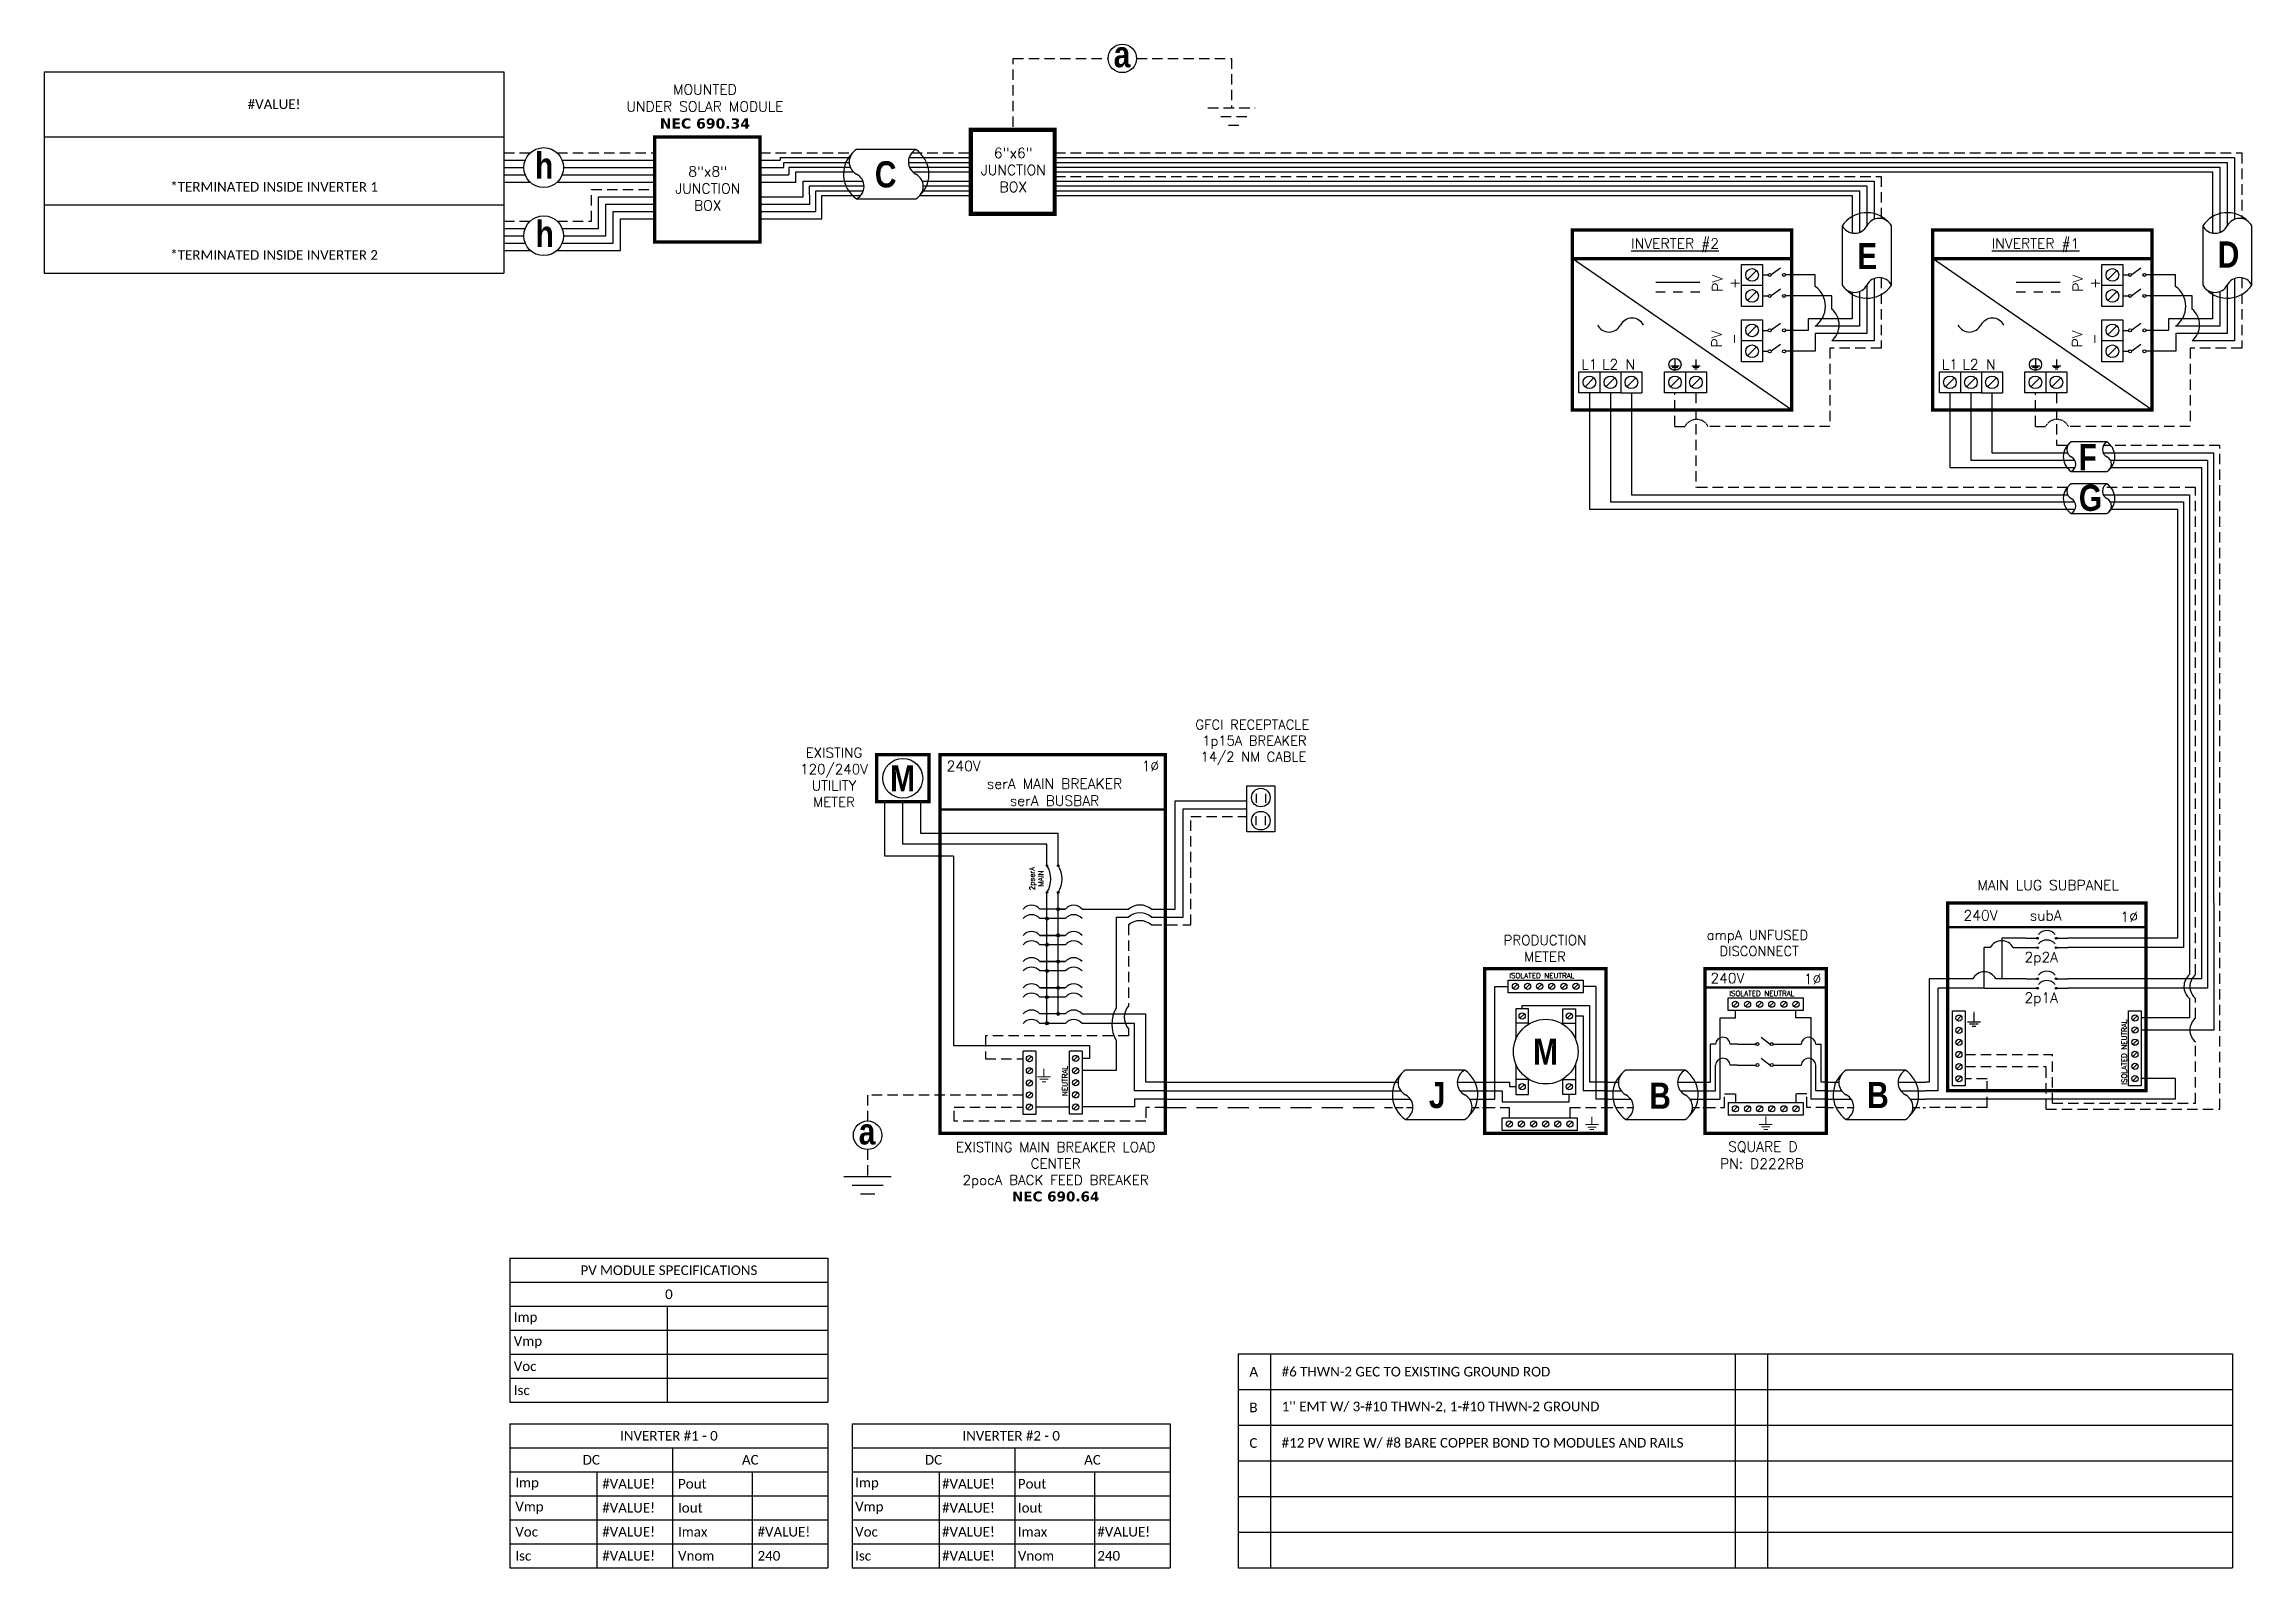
# Model space of a CAD drawing. Header units: feet. Extents: x 8702 to 9495, y 20870 to 21417.
import ezdxf

# ---------------------------------------------------------------- set-up
doc = ezdxf.new("R2010")
doc.units = ezdxf.units.FT
doc.header["$MEASUREMENT"] = 0
doc.linetypes.add('DASHED', pattern=[0.75, 0.5, -0.25])
doc.linetypes.add('HIDDEN', pattern=[0.375, 0.25, -0.125])
for name, color, linetype in [('ONE LINE BLOCKS', 7, 'Continuous'), ('TABLES', 7, 'Continuous'), ('TEXT', 7, 'Continuous'), ('Z - TITLEBLOCK TXT', 7, 'Continuous')]:
    doc.layers.add(name, color=color, linetype=linetype)
doc.styles.add('ONE LINE TXT', font='techb___.ttf')
doc.styles.get("Standard").update_dxf_attribs({"font": 'simplex.shx'})

msp = doc.modelspace()

# ---------------------------------------------------------------- texts
at = {"color": 1, "linetype": 'Continuous'}
for s, p in [('%%UINVERTER #2', (9272.18, 21343.33)), ('%%UINVERTER #1', (9401.61, 21343.33))]:
    msp.add_text(s, height=3.6576, dxfattribs=at).set_placement(p)
at = {"color": 1, "linetype": 'Continuous', "char_height": 9.3833, "attachment_point": 1, "style": 'ONE LINE TXT'}
for s, insert in [('{\\W1;\\C256;a}', (9086.32, 21417.81)), ('{\\W1;\\C256;h}', (8878.54, 21377.83)), ('{\\W1;\\C256;C}', (9000.56, 21374.7)), ('{\\W1;\\C256;h}', (8878.74, 21353.36)), ('{\\W1;\\C256;E}', (9353.33, 21345.37)), ('{\\W1;\\C256;D}', (9482.77, 21345.91)), ('{\\W1;\\C256;F}', (9432.81, 21273.18)), ('{\\W1;\\C256;G}', (9432.9, 21258.58)), ('{\\W1;\\C256;J}', (9199.51, 21044.18)), ('{\\W1;\\C256;B}', (9356.87, 21044.18))]:
    msp.add_mtext_dynamic_manual_height_columns(s, width=0.1385, gutter_width=2.13, heights=[0], dxfattribs=dict(at, insert=insert))
at = {"color": 1, "char_height": 3.658, "attachment_point": 5, "rotation": 90}
for s, width, insert in [('PV +', 2.8378, (9306.14, 21330.88)), ('PV +', 2.8378, (9435.57, 21330.88)), ('PV -', 2.8013, (9305.91, 21310.9)), ('PV -', 2.8013, (9435.34, 21310.9))]:
    msp.add_mtext_dynamic_manual_height_columns(s, width=width, gutter_width=0.75, heights=[0], dxfattribs=dict(at, insert=insert))
at = {"color": 1, "attachment_point": 5}
for s, insert, char_height in [('L1', (9257.13, 21301.75), 3.658), ('L2', (9264.59, 21301.78), 3.658), ('N', (9271.84, 21301.72), 3.66), ('L1', (9386.56, 21301.75), 3.658), ('L2', (9394.02, 21301.78), 3.658), ('N', (9401.27, 21301.72), 3.66)]:
    msp.add_mtext_dynamic_manual_height_columns(s, width=0.1481, gutter_width=0.75, heights=[0], dxfattribs=dict(at, insert=insert, char_height=char_height))

# ---------------------------------------------------------------- blocks, each defined once
blk = doc.blocks.new('*T23')
at = {"color": 0, "lineweight": -2, "transparency": 16777216}
for p, q in [((0, 0), (165.11, 0)), ((0, 0), (0, -72.27)), ((165.11, 0), (165.11, -72.27)), ((0, -23.32), (165.11, -23.32)), ((0, -47.8), (165.11, -47.8)), ((0, -72.27), (165.11, -72.27))]:
    blk.add_line(p, q, dxfattribs=at)
at = {"color": 0, "linetype": 'Continuous', "transparency": 16777216, "char_height": 3.4544, "width": 156.9097, "attachment_point": 5}
for s, insert in [('{\\fCalibri|b0|i0|c0;#VALUE!', (82.56, -11.66)), ('{\\fCalibri|b0|i0|c0;^J^J*TERMINATED INSIDE INVERTER 1', (82.56, -35.56)), ('{\\fCalibri|b0|i0|c0;^J^J*TERMINATED INSIDE INVERTER 2', (82.56, -60.03))]:
    blk.add_mtext(s, dxfattribs=dict(at, insert=insert))
blk = doc.blocks.new('8x8box')
at = {"lineweight": 50, "const_width": 1.19}
blk.add_lwpolyline([(37.78, 0), (0, 0), (0, 37.78), (37.78, 37.78)], close=True, dxfattribs=at)
at = {"color": 1, "char_height": 3.6576, "attachment_point": 5}
for s, width, insert in [(' \\PMOUNTED \\PUNDER SOLAR MODULE\\P{\\fVerdana|b1|i0|c0|p34;NEC 690.34}', 73.0127, (18.01, 51.7)), ('8"x8"  JUNCTION BOX ', 0.4767, (19.03, 19.26))]:
    blk.add_mtext_dynamic_manual_height_columns(s, width=width, gutter_width=7.17, heights=[0], dxfattribs=dict(at, insert=insert))
blk = doc.blocks.new('6x6box')
at = {"lineweight": 50, "const_width": 1.53}
blk.add_lwpolyline([(30.1, 0), (0, 0), (0, 30.1), (30.1, 30.1)], close=True, dxfattribs=at)
at = {"color": 1, "insert": (15.24, 15.71), "char_height": 3.6576, "width": 0.4767, "attachment_point": 5}
blk.add_mtext('6"x6"  JUNCTION BOX  ', dxfattribs=at)
blk = doc.blocks.new('2inverterSub')
at = {"layer": 'ONE LINE BLOCKS', "linetype": 'Continuous'}
h = blk.add_hatch(color=1, dxfattribs=at)
h.dxf.hatch_style = 1
edge = h.paths.add_edge_path()
edge.add_arc((40.28, 60.73), 0.291, 0, 360)
h = blk.add_hatch(color=1, dxfattribs=at)
h.dxf.hatch_style = 1
edge = h.paths.add_edge_path()
edge.add_arc((40.28, 57.35), 0.291, 0, 360)
h = blk.add_hatch(color=1, dxfattribs=at)
h.dxf.hatch_style = 1
edge = h.paths.add_edge_path()
edge.add_arc((46.96, 60.73), 0.291, 0, 360)
h = blk.add_hatch(color=1, dxfattribs=at)
h.dxf.hatch_style = 1
edge = h.paths.add_edge_path()
edge.add_arc((46.96, 57.35), 0.291, 0, 360)
h = blk.add_hatch(color=1, dxfattribs=at)
h.dxf.hatch_style = 1
edge = h.paths.add_edge_path()
edge.add_arc((40.28, 46.17), 0.291, 0, 360)
h = blk.add_hatch(color=1, dxfattribs=at)
h.dxf.hatch_style = 1
edge = h.paths.add_edge_path()
edge.add_arc((40.28, 42.79), 0.291, 0, 360)
h = blk.add_hatch(color=1, dxfattribs=at)
h.dxf.hatch_style = 1
edge = h.paths.add_edge_path()
edge.add_arc((46.96, 46.17), 0.291, 0, 360)
h = blk.add_hatch(color=1, dxfattribs=at)
h.dxf.hatch_style = 1
edge = h.paths.add_edge_path()
edge.add_arc((46.96, 42.79), 0.291, 0, 360)
at = {"color": 7, "linetype": 'Continuous'}
for p, q in [((90.5, 73.37), (90.5, 60.73)), ((99.2, 73.37), (99.2, 46.17)), ((36.09, 60.73), (27.43, 60.73)), ((27.43, 60.73), (27.43, 46.17)), ((90.5, 60.73), (51.15, 60.73)), ((17.02, 46.17), (1.34, 46.17)), ((1.34, 46.17), (1.34, 9)), ((36.09, 46.17), (25.26, 46.17)), ((99.2, 46.17), (51.15, 46.17)), ((1.34, 9), (0, 9))]:
    blk.add_line(p, q, dxfattribs=at)
at = {"color": 10, "linetype": 'Continuous'}
for p, q in [((92.67, 73.37), (92.67, 57.35)), ((101.37, 73.37), (101.37, 42.79)), ((21.14, 42.79), (21.14, 57.35)), ((23.31, 57.35), (21.14, 57.35)), ((31.55, 57.35), (36.09, 57.35)), ((92.67, 57.35), (51.15, 57.35)), ((21.14, 42.79), (4.63, 42.79)), ((4.63, 6), (4.63, 42.79)), ((21.14, 42.79), (36.09, 42.79)), ((101.37, 42.79), (51.15, 42.79)), ((4.63, 6), (0, 6))]:
    blk.add_line(p, q, dxfattribs=at)
at = {"color": 253, "linetype": 'Continuous'}
for p, q in [((94.85, 73.37), (94.85, 47.66)), ((103.55, 73.37), (103.55, 27.76)), ((94.85, 32.11), (77.54, 32.11)), ((94.85, 39.1), (94.85, 32.11)), ((103.55, 27.76), (77.54, 27.76)), ((89.88, 10.36), (77.54, 10.36)), ((89.88, 3), (89.88, 10.36)), ((89.88, 3), (0, 3))]:
    blk.add_line(p, q, dxfattribs=at)
at = {"color": 10, "linetype": 'Continuous'}
blk.add_arc((27.43, 55.19), 4.65, 27.66392, 152.33608, dxfattribs=at)
at = {"color": 7, "linetype": 'Continuous'}
blk.add_arc((21.14, 44.01), 4.65, 27.66392, 152.33608, dxfattribs=at)
at = {"color": 253, "linetype": 'Continuous'}
blk.add_arc((98.43, 43.38), 5.58, 129.92155, 230.07845, dxfattribs=at)
at = {"layer": 'ONE LINE BLOCKS', "lineweight": 50}
blk.add_line((8.04, 64.67), (79.2, 64.67), dxfattribs=at)
at = {"layer": 'ONE LINE BLOCKS', "lineweight": 50, "const_width": 1.19}
blk.add_lwpolyline([(8.04, 6.01), (8.04, 73.37), (79.2, 73.37), (79.2, 6.01)], close=True, dxfattribs=at)
at = {"layer": 'TEXT', "color": 92, "linetype": 'HIDDEN', "ltscale": 15}
for p, q in [((97.02, 47.66), (97.02, 73.37)), ((105.72, -0.66), (105.72, 73.37)), ((97.02, 32.03), (97.02, 39.1)), ((14.31, 18.99), (45.6, 18.99)), ((45.6, 1.52), (45.6, 18.99)), ((97.02, 1.52), (97.02, 23.48)), ((14.31, 14.64), (43.39, 14.64)), ((22.14, 10.28), (14.31, 10.28)), ((22.14, 0), (22.14, 10.28)), ((43.39, -0.66), (43.39, 14.64)), ((22.14, 0), (0, 0)), ((45.6, 1.52), (97.02, 1.52)), ((43.39, -0.66), (105.72, -0.66))]:
    blk.add_line(p, q, dxfattribs=at)
at = {"layer": 'TEXT', "color": 92, "linetype": 'HIDDEN', "flags": 128}
for points in [[(17.42, 34.26), (17.42, 30.76)], [(15.08, 30.76), (19.76, 30.76)], [(18.95, 29.89), (15.89, 29.89)], [(18.13, 29.02), (16.7, 29.02)]]:
    blk.add_lwpolyline(points, dxfattribs=at)
at = {"layer": 'TEXT', "color": 92, "linetype": 'Continuous', "ltscale": 4}
for centre in [(100.49, 43.38), (100.49, 27.76)]:
    blk.add_arc(centre, 5.51, 129.05896, 230.94104, dxfattribs=at)
at = {"layer": 'Z - TITLEBLOCK TXT', "color": 1, "linetype": 'Continuous'}
for p, q in [((9.77, 7.69), (9.77, 34.63)), ((9.77, 34.63), (14.31, 34.63)), ((14.31, 34.63), (14.31, 7.69)), ((73, 7.76), (73, 34.71)), ((73, 34.71), (77.54, 34.71)), ((77.54, 34.71), (77.54, 7.76)), ((14.31, 7.69), (9.77, 7.69)), ((77.54, 7.76), (73, 7.76))]:
    blk.add_line(p, q, dxfattribs=at)
at = {"layer": 'Z - TITLEBLOCK TXT', "color": 4, "linetype": 'Continuous'}
for p, q in [((12.83, 32.82), (11.25, 31.25)), ((76.06, 32.9), (74.49, 31.32)), ((12.83, 28.47), (11.25, 26.9)), ((12.83, 24.12), (11.25, 22.55)), ((76.06, 28.54), (74.49, 26.97)), ((76.06, 24.19), (74.49, 22.62)), ((12.83, 19.77), (11.25, 18.2)), ((76.06, 19.84), (74.49, 18.27)), ((12.83, 15.42), (11.25, 13.85)), ((12.83, 11.07), (11.25, 9.5)), ((76.06, 15.49), (74.49, 13.92)), ((76.06, 11.14), (74.49, 9.57))]:
    blk.add_line(p, q, dxfattribs=at)
at = {"layer": 'Z - TITLEBLOCK TXT', "color": 1, "linetype": 'Continuous', "flags": 128}
for points in [[(36.09, 60.73), (40.28, 60.73)], [(36.09, 60.73), (40.28, 60.73)], [(36.09, 57.35), (40.28, 57.35)], [(36.09, 57.35), (40.28, 57.35)], [(46.96, 60.73), (51.15, 60.73)], [(46.96, 57.35), (51.15, 57.35)], [(36.09, 46.17), (40.28, 46.17)], [(36.09, 46.17), (40.28, 46.17)], [(36.09, 42.79), (40.28, 42.79)], [(36.09, 42.79), (40.28, 42.79)], [(46.96, 46.17), (51.15, 46.17)], [(46.96, 42.79), (51.15, 42.79)]]:
    blk.add_lwpolyline(points, dxfattribs=at)
at = {"layer": 'Z - TITLEBLOCK TXT', "color": 1, "linetype": 'Continuous'}
for centre in [(40.28, 60.73), (40.28, 57.35), (46.96, 60.73), (46.96, 57.35), (40.28, 46.17), (40.28, 42.79), (46.96, 46.17), (46.96, 42.79)]:
    blk.add_circle(centre, 0.291, dxfattribs=at)
at = {"layer": 'Z - TITLEBLOCK TXT', "color": 4, "linetype": 'Continuous'}
for centre in [(12.04, 32.04), (75.27, 32.11), (12.04, 27.69), (12.04, 23.34), (75.27, 27.76), (75.27, 23.41), (12.04, 18.99), (75.27, 19.06), (12.04, 14.64), (12.04, 10.28), (75.27, 14.71), (75.27, 10.36)]:
    blk.add_circle(centre, 1.11, dxfattribs=at)
at = {"layer": 'Z - TITLEBLOCK TXT', "color": 1, "linetype": 'Continuous'}
for centre in [(43.62, 59.53), (43.62, 56.15), (43.62, 44.97), (43.62, 41.59)]:
    blk.add_arc(centre, 3.93, 40.3392, 139.6608, dxfattribs=at)
at = {"layer": 'TABLES', "color": 1, "linetype": 'Continuous'}
for s, p in [('2p2A', (35.59, 52.11)), ('2p1A', (35.59, 37.55))]:
    blk.add_text(s, height=3.658, dxfattribs=at).set_placement(p)
at = {"layer": 'TABLES', "color": 4, "linetype": 'Continuous'}
blk.add_text('ISOLATED NEUTRAL', height=1.8743, rotation=90, dxfattribs=at).set_placement((72.35, 8.12))
at = {"layer": 'TEXT', "color": 1, "attachment_point": 5}
for s, width, gutter_width, insert, char_height in [('MAIN LUG SUBPANEL ', 62.3984, 7.17, (44.08, 79.8), 3.6576), ('240V', 0.1481, 0.75, (19.83, 68.92), 3.658), ('subA', 0.1481, 0.75, (43.21, 68.92), 3.658), ('1∅', 0.1481, 0.75, (73.19, 68.41), 3.658)]:
    blk.add_mtext_dynamic_manual_height_columns(s, width=width, gutter_width=gutter_width, heights=[0], dxfattribs=dict(at, insert=insert, char_height=char_height))
blk = doc.blocks.new('*U14')
at = {"color": 7}
for p, q in [((-35.53, 9), (-31.05, 9)), ((-9.81, 9), (0, 9))]:
    blk.add_line(p, q, dxfattribs=at)
at = {"color": 7, "linetype": 'Continuous'}
for p, q in [((-7.14, 13.31), (-28.39, 13.31)), ((-28.39, -4.31), (-7.14, -4.31))]:
    blk.add_line(p, q, dxfattribs=at)
at = {"color": 10}
for p, q in [((-35.53, 6), (-30.11, 6)), ((-8.87, 6), (0, 6))]:
    blk.add_line(p, q, dxfattribs=at)
at = {"color": 253}
for p, q in [((-35.53, 3), (-26.66, 3)), ((-5.41, 3), (0, 3))]:
    blk.add_line(p, q, dxfattribs=at)
at = {"color": 92, "linetype": 'HIDDEN', "ltscale": 10}
for p, q in [((-4.48, 0), (0, 0)), ((-35.53, 0), (-25.72, 0))]:
    blk.add_line(p, q, dxfattribs=at)
at = {"color": 7, "linetype": 'Continuous'}
for centre, start, end in [((-22.54, 4.5), 133.97324, 236.42648), ((-12.99, 4.5), 313.97324, 56.42648)]:
    blk.add_arc(centre, 10.58, start, end, dxfattribs=at)
at = {"linetype": 'Continuous'}
for centre, start, end in [((-26.08, 8.91), 117.66392, 242.33608), ((-4.83, 8.91), 117.66392, 242.33608), ((-30.7, 0.09), 297.66392, 62.33608), ((-9.45, 0.09), 297.66392, 62.33608)]:
    blk.add_arc(centre, 4.98, start, end, dxfattribs=at)
blk = doc.blocks.new('unfusedDisconnect')
at = {"lineweight": 50}
blk.add_line((-43.61, 43.06), (0, 43.06), dxfattribs=at)
at = {"color": 253, "linetype": 'Continuous'}
for p, q in [((-38.16, 3), (-38.16, 32.17)), ((-38.16, 32.17), (-32.67, 32.17)), ((-32.67, 32.17), (-32.67, 34.78)), ((-10.92, 32.17), (-10.92, 34.78)), ((-5.43, 32.17), (-10.92, 32.17)), ((-5.43, 3), (-5.43, 32.17)), ((-43.61, 3), (-38.16, 3)), ((0, 3), (-5.43, 3))]:
    blk.add_line(p, q, dxfattribs=at)
at = {"color": 1, "linetype": 'Continuous'}
for p, q in [((-35.27, 34.78), (-35.27, 39.32)), ((-35.27, 39.32), (-8.32, 39.32)), ((-8.32, 34.78), (-35.27, 34.78)), ((-8.32, 39.32), (-8.32, 34.78)), ((-23.43, 25.18), (-20.16, 22.74)), ((-31.89, 22.73), (-25.32, 22.73)), ((-23.43, 17.65), (-20.16, 15.2)), ((-19.08, 22.73), (-11.7, 22.73)), ((-31.89, 15.2), (-25.32, 15.2)), ((-19.08, 15.2), (-11.7, 15.19)), ((-35.27, 1.76), (-8.32, 1.76)), ((-35.27, 1.76), (-35.27, -2.78)), ((-8.32, 1.76), (-8.32, -2.78)), ((-8.32, -2.78), (-35.27, -2.78))]:
    blk.add_line(p, q, dxfattribs=at)
at = {"color": 4, "linetype": 'Continuous'}
for p, q in [((-31.89, 37.83), (-33.46, 36.26)), ((-27.53, 37.83), (-29.11, 36.26)), ((-23.18, 37.83), (-24.76, 36.26)), ((-18.83, 37.83), (-20.41, 36.26)), ((-14.48, 37.83), (-16.06, 36.26)), ((-10.13, 37.83), (-11.7, 36.26)), ((-31.89, 0.28), (-33.46, -1.3)), ((-27.53, 0.28), (-29.11, -1.3)), ((-23.18, 0.28), (-24.76, -1.3)), ((-18.83, 0.28), (-20.41, -1.3)), ((-14.48, 0.28), (-16.06, -1.3)), ((-10.13, 0.28), (-11.7, -1.3))]:
    blk.add_line(p, q, dxfattribs=at)
at = {"color": 7, "linetype": 'Continuous'}
for p, q in [((-41.66, 9), (-41.66, 22.73)), ((-39.8, 22.73), (-41.66, 22.73)), ((-31.89, 22.73), (-34.52, 22.73)), ((-11.7, 22.73), (-9.07, 22.73)), ((-3.79, 22.73), (-1.93, 22.73)), ((-1.93, 9), (-1.93, 22.73))]:
    blk.add_line(p, q, dxfattribs=at)
at = {"color": 7}
for p, q in [((-43.61, 9), (-41.66, 9)), ((0, 9), (-1.93, 9))]:
    blk.add_line(p, q, dxfattribs=at)
at = {"color": 10, "linetype": 'Continuous'}
for p, q in [((-39.8, 6), (-39.8, 15.2)), ((-31.89, 15.2), (-34.52, 15.2)), ((-11.7, 15.2), (-9.07, 15.2)), ((-3.79, 6), (-3.79, 15.2)), ((-43.61, 6), (-39.8, 6)), ((0, 6), (-3.79, 6))]:
    blk.add_line(p, q, dxfattribs=at)
at = {"color": 92, "linetype": 'HIDDEN', "ltscale": 15}
for p, q in [((-43.61, 0), (-36.58, 0)), ((-36.58, 0), (-36.58, 4.9)), ((-36.58, 4.9), (-32.67, 4.9)), ((-32.67, 4.9), (-32.67, 1.76)), ((-7.01, 4.9), (-10.92, 4.9)), ((-10.92, 4.9), (-10.92, 1.76)), ((-7.01, 0), (-7.01, 4.9)), ((0, 0), (-7.01, 0))]:
    blk.add_line(p, q, dxfattribs=at)
at = {"lineweight": 50, "const_width": 1.19}
blk.add_lwpolyline([(-43.61, -9.34), (-43.61, 49.84), (0, 49.84), (0, -9.34)], close=True, dxfattribs=at)
at = {"color": 92, "linetype": 'Continuous', "lineweight": 5, "ltscale": 0.05, "flags": 128}
for points in [[(-24.14, -6.17), (-19.45, -6.17)], [(-20.27, -7.03), (-23.32, -7.03)], [(-21.08, -7.9), (-22.51, -7.9)], [(-21.8, -3.32), (-21.8, -6.17)]]:
    blk.add_lwpolyline(points, dxfattribs=at)
at = {"color": 4, "linetype": 'Continuous'}
for centre in [(-32.67, 37.05), (-28.32, 37.05), (-23.97, 37.05), (-19.62, 37.05), (-15.27, 37.05), (-10.92, 37.05), (-32.67, -0.51), (-28.32, -0.51), (-23.97, -0.51), (-19.62, -0.51), (-15.27, -0.51), (-10.92, -0.51)]:
    blk.add_circle(centre, 1.11, dxfattribs=at)
at = {"color": 1, "linetype": 'Continuous'}
for centre in [(-24.78, 22.73), (-19.62, 22.73), (-24.78, 15.2), (-19.62, 15.2)]:
    blk.add_circle(centre, 0.541, dxfattribs=at)
at = {"color": 7, "linetype": 'Continuous'}
for centre in [(-37.16, 22.58), (-6.43, 22.58)]:
    blk.add_arc(centre, 2.64, 3.28193, 176.71807, dxfattribs=at)
at = {"color": 10, "linetype": 'Continuous'}
for centre in [(-37.16, 15.04), (-6.43, 15.04)]:
    blk.add_arc(centre, 2.64, 3.28193, 176.71807, dxfattribs=at)
at = {"color": 4, "linetype": 'Continuous'}
blk.add_text('ISOLATED NEUTRAL', height=1.8743, dxfattribs=at).set_placement((-34.91, 39.97))
at = {"color": 1}
for s, width, gutter_width, heights, insert, char_height, attachment_point in [('\\A1;\\pi12.228;ampA UNFUSED \\P\\pi16.834;DISCONNECT', 64.922, 0, [11.89], (-55.21, 63.58), 3.4544, 1), ('240V', 0.1481, 0.75, [0], (-35.55, 46.4), 3.658, 5), ('1∅', 0.1481, 0.75, [0], (-4.98, 46.1), 3.658, 5), ('\\A1;\\pi11.999,t30.287;SQUARE D\\P\\pi9.0377,t27.326;PN: D222RB', 51.6906, 0.203, [45.94], (-47.25, -12.27), 3.6576, 1)]:
    blk.add_mtext_dynamic_manual_height_columns(s, width=width, gutter_width=gutter_width, heights=heights, dxfattribs=dict(at, insert=insert, char_height=char_height, attachment_point=attachment_point))
blk = doc.blocks.new('*U28')
at = {"color": 7}
for name, p in [('unfusedDisconnect', (0, 0)), ('*U14', (-43.61, 0))]:
    blk.add_blockref(name, p, dxfattribs=at)
at = {"layer": 'Z - TITLEBLOCK TXT', "color": 1, "linetype": 'Continuous', "insert": (-63.63, 8.88), "char_height": 9.3833, "attachment_point": 1, "style": 'ONE LINE TXT'}
blk.add_mtext_dynamic_manual_height_columns('{\\W1;\\C256;B}', width=0.1385, gutter_width=2.13, heights=[0], dxfattribs=at)
blk = doc.blocks.new('*U22')
at = {"color": 7}
blk.add_line((-79.14, 9), (0, 9), dxfattribs=at)
at = {"color": 10}
blk.add_line((-79.14, 6), (0, 6), dxfattribs=at)
at = {"color": 253}
blk.add_line((-79.14, 3), (0, 3), dxfattribs=at)
at = {"color": 92, "linetype": 'DASHED', "ltscale": 15}
blk.add_line((-79.14, 0), (0, 0), dxfattribs=at)
blk = doc.blocks.new('productionMeter')
at = {"color": 253, "linetype": 'Continuous'}
for p, q in [((-39.9, 3), (-39.9, 43.45)), ((-39.9, 43.45), (-35.13, 43.45)), ((-3.71, 43.45), (-8.18, 43.45)), ((-3.71, 43.45), (-3.71, 3)), ((-43.61, 3), (-39.9, 3)), ((0, 3), (-3.71, 3))]:
    blk.add_line(p, q, dxfattribs=at)
at = {"color": 1, "linetype": 'Continuous'}
for p, q in [((-35.13, 41.18), (-35.13, 45.72)), ((-35.13, 45.72), (-8.18, 45.72)), ((-8.18, 41.18), (-35.13, 41.18)), ((-8.18, 45.72), (-8.18, 41.18)), ((-32.38, 35.4), (-32.38, 24.5)), ((-27.84, 35.4), (-32.38, 35.4)), ((-27.84, 29.86), (-27.84, 35.4)), ((-15.47, 29.86), (-15.47, 35.4)), ((-15.47, 35.4), (-10.93, 35.4)), ((-10.93, 35.4), (-10.93, 24.5)), ((-27.84, 30.21), (-32.38, 30.21)), ((-15.47, 30.21), (-10.93, 30.21)), ((-32.38, 15.55), (-32.38, 4.64)), ((-27.84, 10.04), (-32.38, 10.04)), ((-27.84, 4.64), (-27.84, 10.18)), ((-15.47, 4.64), (-15.47, 10.18)), ((-15.47, 10.04), (-10.93, 10.04)), ((-10.93, 15.55), (-10.93, 4.64)), ((-32.38, 4.64), (-27.84, 4.64)), ((-10.93, 4.64), (-15.47, 4.64)), ((-37.32, -8.24), (-37.32, -3.7)), ((-37.32, -3.7), (-10.37, -3.7)), ((-10.37, -3.7), (-10.37, -8.24)), ((-10.37, -8.24), (-37.32, -8.24))]:
    blk.add_line(p, q, dxfattribs=at)
at = {"color": 4, "linetype": 'Continuous'}
for p, q in [((-31.74, 44.23), (-33.32, 42.66)), ((-27.39, 44.23), (-28.97, 42.66)), ((-23.04, 44.23), (-24.62, 42.66)), ((-18.69, 44.23), (-20.26, 42.66)), ((-14.34, 44.23), (-15.91, 42.66)), ((-9.99, 44.23), (-11.56, 42.66)), ((-29.33, 33.59), (-30.9, 32.02)), ((-12.41, 33.59), (-13.98, 32.02)), ((-29.33, 8.23), (-30.9, 6.66)), ((-12.41, 8.23), (-13.98, 6.66)), ((-33.93, -5.19), (-35.51, -6.76)), ((-29.58, -5.19), (-31.15, -6.76)), ((-25.23, -5.19), (-26.8, -6.76)), ((-20.88, -5.19), (-22.45, -6.76)), ((-16.53, -5.19), (-18.1, -6.76)), ((-12.18, -5.19), (-13.75, -6.76))]:
    blk.add_line(p, q, dxfattribs=at)
at = {"color": 7}
for p, q in [((-30.11, 35.4), (-30.11, 36.59)), ((-30.11, 36.59), (-5.98, 36.59)), ((-5.98, 36.59), (-5.98, 9)), ((-43.61, 9), (-34.54, 9)), ((-34.54, 7.44), (-34.54, 9)), ((0, 9), (-5.98, 9)), ((-32.38, 7.44), (-34.54, 7.44))]:
    blk.add_line(p, q, dxfattribs=at)
at = {"color": 10, "linetype": 'Continuous'}
for p, q in [((-10.93, 32.81), (-8.25, 32.81)), ((-8.25, 32.81), (-8.25, 6)), ((-43.61, 6), (-37.24, 6)), ((-37.24, 6), (-37.24, 2.05)), ((-37.24, 2.05), (-13.2, 2.05)), ((-13.2, 2.05), (-13.2, 4.64)), ((0, 6), (-8.25, 6))]:
    blk.add_line(p, q, dxfattribs=at)
at = {"color": 92, "linetype": 'HIDDEN', "ltscale": 15}
for p, q in [((-43.61, 0), (-34.72, 0)), ((-12.97, 0), (-12.97, -3.7)), ((-12.97, 0), (0, 0)), ((-34.72, 0), (-34.72, -3.7))]:
    blk.add_line(p, q, dxfattribs=at)
at = {"lineweight": 50, "const_width": 1.19}
blk.add_lwpolyline([(-43.61, -9.34), (-43.61, 49.84), (0, 49.84), (0, -9.34)], close=True, dxfattribs=at)
at = {"color": 92, "linetype": 'Continuous', "lineweight": 5, "ltscale": 0.05, "flags": 128}
for points in [[(-2.7, -6.18), (-7.38, -6.18)], [(-6.57, -7.05), (-3.51, -7.05)], [(-5.76, -7.91), (-4.32, -7.91)], [(-5.04, -3.33), (-5.04, -6.18)]]:
    blk.add_lwpolyline(points, dxfattribs=at)
at = {"color": 4, "linetype": 'Continuous'}
for centre in [(-32.53, 43.45), (-28.18, 43.45), (-23.83, 43.45), (-19.48, 43.45), (-15.13, 43.45), (-10.78, 43.45), (-30.11, 32.81), (-13.2, 32.81), (-30.11, 7.44), (-13.2, 7.44), (-34.72, -5.97), (-30.37, -5.97), (-26.02, -5.97), (-21.67, -5.97), (-17.32, -5.97), (-12.97, -5.97)]:
    blk.add_circle(centre, 1.11, dxfattribs=at)
at = {"linetype": 'Continuous'}
blk.add_circle((-21.65, 20.02), 11.62, dxfattribs=at)
at = {"color": 4, "linetype": 'Continuous'}
blk.add_text('ISOLATED NEUTRAL', height=1.8743, dxfattribs=at).set_placement((-34.77, 46.37))
at = {"color": 253, "linetype": 'Continuous', "style": 'ONE LINE TXT'}
blk.add_text('M', height=9.38, dxfattribs=at).set_placement((-26.21, 15.31))
at = {"color": 1, "insert": (-21.93, 57.08), "char_height": 3.5433, "attachment_point": 5}
blk.add_mtext_dynamic_manual_height_columns('PRODUCTION METER', width=1.3203, gutter_width=7.17, heights=[0], dxfattribs=at)
blk = doc.blocks.new('*U19')
at = {"color": 7}
blk.add_blockref('productionMeter', (0, 0), dxfattribs=at)
blk = doc.blocks.new('breakerPanel')
at = {"linetype": 'Continuous'}
h = blk.add_hatch(color=1, dxfattribs=at)
h.dxf.hatch_style = 1
edge = h.paths.add_edge_path()
edge.add_arc((-42.47, 86.8), 0.291, 0, 360)
h = blk.add_hatch(color=1, dxfattribs=at)
h.dxf.hatch_style = 1
edge = h.paths.add_edge_path()
edge.add_arc((-38.44, 86.8), 0.291, 0, 360)
h = blk.add_hatch(color=1, dxfattribs=at)
h.dxf.hatch_style = 1
edge = h.paths.add_edge_path()
edge.add_arc((-42.47, 77.16), 0.291, 0, 360)
h = blk.add_hatch(color=1, dxfattribs=at)
h.dxf.hatch_style = 1
edge = h.paths.add_edge_path()
edge.add_arc((-38.44, 71.16), 0.528, 0, 360)
h = blk.add_hatch(color=1, dxfattribs=at)
h.dxf.hatch_style = 1
edge = h.paths.add_edge_path()
edge.add_arc((-38.44, 77.16), 0.291, 0, 360)
h = blk.add_hatch(color=1, dxfattribs=at)
h.dxf.hatch_style = 1
edge = h.paths.add_edge_path()
edge.add_arc((-42.47, 67.78), 0.528, 0, 360)
h = blk.add_hatch(color=1, dxfattribs=at)
h.dxf.hatch_style = 1
edge = h.paths.add_edge_path()
edge.add_arc((-42.47, 58.38), 0.528, 0, 360)
h = blk.add_hatch(color=1, dxfattribs=at)
h.dxf.hatch_style = 1
edge = h.paths.add_edge_path()
edge.add_arc((-38.44, 61.76), 0.528, 0, 360)
h = blk.add_hatch(color=1, dxfattribs=at)
h.dxf.hatch_style = 1
edge = h.paths.add_edge_path()
edge.add_arc((-42.47, 48.98), 0.528, 0, 360)
h = blk.add_hatch(color=1, dxfattribs=at)
h.dxf.hatch_style = 1
edge = h.paths.add_edge_path()
edge.add_arc((-38.44, 52.36), 0.528, 0, 360)
h = blk.add_hatch(color=1, dxfattribs=at)
h.dxf.hatch_style = 1
edge = h.paths.add_edge_path()
edge.add_arc((-42.47, 39.58), 0.528, 0, 360)
h = blk.add_hatch(color=1, dxfattribs=at)
h.dxf.hatch_style = 1
edge = h.paths.add_edge_path()
edge.add_arc((-38.44, 42.95), 0.528, 0, 360)
h = blk.add_hatch(color=1, dxfattribs=at)
h.dxf.hatch_style = 1
edge = h.paths.add_edge_path()
edge.add_arc((-38.44, 33.55), 0.528, 0, 360)
h = blk.add_hatch(color=1, dxfattribs=at)
h.dxf.hatch_style = 1
edge = h.paths.add_edge_path()
edge.add_arc((-42.47, 30.17), 0.528, 0, 360)
at = {"color": 155, "true_color": 0x647190}
blk.add_line((-80.92, 126.59), (0, 126.59), dxfattribs=at)
at = {"color": 253, "linetype": 'Continuous'}
for p, q in [((-100.73, 90.2), (-100.73, 109.7)), ((-76.04, 90.2), (-100.73, 90.2)), ((-76.04, 90.2), (-76.04, 22.16)), ((-76.04, 22.16), (-27.25, 22.16)), ((-27.25, 17.57), (-29.89, 17.57)), ((-27.25, 22.16), (-27.25, 17.57)), ((-11.01, 0.16), (-29.89, 0.16)), ((0, 3), (-11.01, 3)), ((-11.01, 3), (-11.01, 0.16))]:
    blk.add_line(p, q, dxfattribs=at)
at = {"color": 10, "linetype": 'Continuous'}
for p, q in [((-94.24, 94.51), (-94.24, 109.7)), ((-42.47, 94.51), (-94.24, 94.51)), ((-42.47, 87.09), (-42.47, 94.51)), ((-42.47, 30.17), (-42.47, 76.87)), ((-35.88, 67.78), (-45.04, 67.78)), ((-35.88, 58.38), (-45.04, 58.38)), ((-35.88, 48.98), (-45.04, 48.98)), ((-35.88, 39.58), (-45.04, 39.58)), ((-35.88, 30.17), (-45.04, 30.17)), ((-10.98, 30.17), (-29.89, 30.17)), ((-10.98, 6), (-10.98, 30.17)), ((0, 6), (-10.98, 6))]:
    blk.add_line(p, q, dxfattribs=at)
at = {"color": 7, "linetype": 'Continuous'}
for p, q in [((-87.75, 98.34), (-87.75, 109.7)), ((-38.44, 98.34), (-87.75, 98.34)), ((-38.44, 87.09), (-38.44, 98.34)), ((-38.44, 61.76), (-38.44, 76.87)), ((-35.88, 71.16), (-45.04, 71.16)), ((-38.44, 71.16), (-35.88, 71.16)), ((-45.04, 61.76), (-35.88, 61.76)), ((-35.88, 61.76), (-45.04, 61.76)), ((-38.44, 52.36), (-38.44, 61.76)), ((-45.04, 52.36), (-35.88, 52.36)), ((-35.88, 52.36), (-45.04, 52.36)), ((-38.44, 42.95), (-38.44, 52.36)), ((-45.04, 42.95), (-35.88, 42.95)), ((-35.88, 42.95), (-45.04, 42.95)), ((-38.44, 33.55), (-38.44, 42.95)), ((-35.88, 33.55), (-45.04, 33.55)), ((-6.96, 9), (-6.96, 33.55))]:
    blk.add_line(p, q, dxfattribs=at)
at = {"lineweight": 50}
blk.add_line((-80.92, 106.95), (0, 106.95), dxfattribs=at)
at = {"color": 7}
for p, q in [((-29.89, 33.55), (-6.96, 33.55)), ((0, 9), (-6.96, 9))]:
    blk.add_line(p, q, dxfattribs=at)
at = {"color": 1, "linetype": 'Continuous'}
for p, q in [((-51.03, -2.51), (-51.03, 20.23)), ((-46.49, 20.23), (-51.03, 20.23)), ((-46.49, 20.23), (-46.49, -2.51)), ((-34.43, -2.43), (-34.43, 20.16)), ((-29.89, 20.16), (-34.43, 20.16)), ((-29.89, 20.16), (-29.89, -2.43)), ((-46.49, -2.51), (-51.03, -2.51)), ((-29.89, -2.43), (-34.43, -2.43))]:
    blk.add_line(p, q, dxfattribs=at)
at = {"color": 4, "linetype": 'Continuous'}
for p, q in [((-47.97, 18.28), (-49.55, 16.71)), ((-31.37, 18.35), (-32.94, 16.78)), ((-47.97, 13.93), (-49.55, 12.36)), ((-47.97, 9.58), (-49.55, 8.01)), ((-31.37, 14), (-32.94, 12.43)), ((-31.37, 9.65), (-32.94, 8.08)), ((-47.97, 5.23), (-49.55, 3.66)), ((-47.97, 0.88), (-49.55, -0.69)), ((-31.37, 5.3), (-32.94, 3.73)), ((-31.37, 0.95), (-32.94, -0.62))]:
    blk.add_line(p, q, dxfattribs=at)
at = {"color": 92, "linetype": 'HIDDEN', "ltscale": 15}
for p, q in [((-51.03, 4.44), (-106.89, 4.44)), ((-106.89, 4.44), (-106.89, -4.87)), ((-75.84, -4.96), (-75.84, 0.09)), ((-75.84, 0.09), (-51.03, 0.09)), ((0, 0), (-6.96, 0)), ((-6.96, -4.96), (-75.84, -4.96)), ((-6.96, 0), (-6.96, -4.96)), ((-106.89, -15.1), (-106.89, -24.84))]:
    blk.add_line(p, q, dxfattribs=at)
at = {"color": 92, "linetype": 'Continuous', "ltscale": 15}
blk.add_line((-34.43, 0.09), (-46.49, 0.09), dxfattribs=at)
at = {"lineweight": 50, "const_width": 1.19}
for points in [[(-103.67, 109.7), (-103.67, 126.59), (-84.82, 126.59), (-84.82, 109.7)], [(-80.92, -9.3), (-80.92, 126.59), (0, 126.59), (0, -9.3)]]:
    blk.add_lwpolyline(points, close=True, dxfattribs=at)
at = {"color": 92, "linetype": 'Continuous', "lineweight": 5, "ltscale": 0.05, "flags": 128}
for points in [[(-45.88, 10.97), (-41.2, 10.97)], [(-42.01, 10.1), (-45.07, 10.1)], [(-42.82, 9.23), (-44.25, 9.23)], [(-43.54, 13.81), (-43.54, 10.97)]]:
    blk.add_lwpolyline(points, dxfattribs=at)
at = {"color": 92, "linetype": 'Continuous', "ltscale": 4, "flags": 128}
for points in [[(-115.37, -24.84), (-98.41, -24.84)], [(-101.35, -27.98), (-112.43, -27.98)], [(-104.29, -31.12), (-109.49, -31.12)]]:
    blk.add_lwpolyline(points, dxfattribs=at)
at = {"linetype": 'Continuous'}
blk.add_circle((-94.24, 118.15), 7.15, dxfattribs=at)
at = {"color": 1, "linetype": 'Continuous'}
for centre, radius in [((-42.47, 86.8), 0.291), ((-38.44, 86.8), 0.291), ((-42.47, 77.16), 0.291), ((-38.44, 71.16), 0.528), ((-38.44, 77.16), 0.291), ((-42.47, 67.78), 0.528), ((-42.47, 58.38), 0.528), ((-38.44, 61.76), 0.528), ((-42.47, 48.98), 0.528), ((-38.44, 52.36), 0.528), ((-42.47, 39.58), 0.528), ((-38.44, 42.95), 0.528), ((-38.44, 33.55), 0.528), ((-42.47, 30.17), 0.528)]:
    blk.add_circle(centre, radius, dxfattribs=at)
at = {"color": 4, "linetype": 'Continuous'}
for centre in [(-48.76, 17.49), (-32.16, 17.57), (-48.76, 13.14), (-48.76, 8.79), (-32.16, 13.21), (-32.16, 8.86), (-48.76, 4.44), (-48.76, 0.09), (-32.16, 4.51), (-32.16, 0.16)]:
    blk.add_circle(centre, 1.11, dxfattribs=at)
at = {"color": 7, "linetype": 'Continuous'}
blk.add_circle((-106.89, -9.99), 5.11, dxfattribs=at)
at = {"color": 1, "linetype": 'Continuous'}
for centre, radius, start, end in [((-50.14, 81.98), 9.06, 327.87082, 32.12918), ((-46.11, 81.98), 9.06, 327.87082, 32.12918), ((-48.03, 68.62), 3.93, 40.3392, 139.6608), ((-32.88, 68.62), 3.93, 40.3392, 139.6608), ((-48.03, 65.24), 3.93, 40.3392, 139.6608), ((-32.88, 65.24), 3.93, 40.3392, 139.6608), ((-48.03, 59.21), 3.93, 40.3392, 139.6608), ((-48.03, 55.84), 3.93, 40.3392, 139.6608), ((-32.88, 59.21), 3.93, 40.3392, 139.6608), ((-32.88, 55.84), 3.93, 40.3392, 139.6608), ((-48.03, 49.81), 3.93, 40.3392, 139.6608), ((-48.03, 46.43), 3.93, 40.3392, 139.6608), ((-32.88, 49.81), 3.93, 40.3392, 139.6608), ((-32.88, 46.43), 3.93, 40.3392, 139.6608), ((-48.03, 40.41), 3.93, 40.3392, 139.6608), ((-48.03, 37.03), 3.93, 40.3392, 139.6608), ((-32.88, 40.41), 3.93, 40.3392, 139.6608), ((-32.88, 37.03), 3.93, 40.3392, 139.6608), ((-48.03, 31.01), 3.93, 40.3392, 139.6608), ((-32.88, 31.01), 3.93, 40.3392, 139.6608), ((-48.03, 27.63), 3.93, 40.3392, 139.6608), ((-32.88, 27.63), 3.93, 40.3392, 139.6608)]:
    blk.add_arc(centre, radius, start, end, dxfattribs=at)
at = {"color": 253, "linetype": 'Continuous', "style": 'ONE LINE TXT'}
blk.add_text('M', height=9.38, dxfattribs=at).set_placement((-98.8, 113.43))
at = {"color": 4, "linetype": 'Continuous'}
blk.add_text('NEUTRAL', height=1.874, rotation=90, dxfattribs=at).set_placement((-35.08, 4.08))
at = {"color": 1, "attachment_point": 5}
for s, width, gutter_width, heights, insert, char_height in [('EXISTING\\P120/240V UTILITY METER', 0.0523, 7.17, [0], (-118.95, 118.48), 3.5433), ('240V', 0.1481, 0.75, [0], (-72.39, 122.54), 3.658), ('1∅', 0.1481, 0.75, [0], (-5.31, 122.54), 3.658), ('serA MAIN BREAKER\\PserA BUSBAR', 72.4998, 0.75, [0], (-39.75, 113.14), 3.6576), ('EXISTING MAIN BREAKER LOAD CENTER\\P2pocA BACK FEED BREAKER\\P{\\fVerdana|b1|i0|c0|p34;NEC 690.64}', 79.2627, 97.94, [154.49], (-39.35, -23.14), 3.5433)]:
    blk.add_mtext_dynamic_manual_height_columns(s, width=width, gutter_width=gutter_width, heights=heights, dxfattribs=dict(at, insert=insert, char_height=char_height))
at = {"color": 4, "linetype": 'Continuous', "insert": (-46.25, 82.15), "char_height": 1.874, "attachment_point": 5, "rotation": 90}
blk.add_mtext_dynamic_manual_height_columns('2pserA\\PMAIN', width=0.1481, gutter_width=0.75, heights=[0], dxfattribs=at)
at = {"color": 1, "linetype": 'Continuous', "insert": (-110.08, -3.93), "char_height": 9.3833, "attachment_point": 1, "style": 'ONE LINE TXT'}
blk.add_mtext_dynamic_manual_height_columns('{\\W1;\\C256;a}', width=0.1385, gutter_width=2.13, heights=[0], dxfattribs=at)
blk = doc.blocks.new('*U18')
at = {"color": 7}
blk.add_blockref('breakerPanel', (0, 0), dxfattribs=at)
blk = doc.blocks.new('*T24')
at = {"color": 0, "lineweight": -2, "transparency": 16777216}
for p, q in [((0, 0), (114.19, 0)), ((0, 0), (0, -51.7)), ((114.19, 0), (114.19, -51.7)), ((0, -8.62), (114.19, -8.62)), ((58.43, -8.62), (58.43, -51.7)), ((0, -17.23), (114.19, -17.23)), ((31.22, -17.23), (31.22, -51.7)), ((86.98, -17.23), (86.98, -51.7)), ((0, -25.85), (114.19, -25.85)), ((0, -34.47), (114.19, -34.47)), ((0, -43.08), (114.19, -43.08)), ((0, -51.7), (114.19, -51.7))]:
    blk.add_line(p, q, dxfattribs=at)
at = {"color": 0, "linetype": 'Continuous', "transparency": 16777216, "char_height": 3.4544}
for s, insert, width, attachment_point in [('{\\fCalibri|b0|i0|c0;INVERTER #1 - 0', (57.09, -4.31), 110.3293, 5), ('{\\fCalibri|b0|i0|c0;DC', (29.22, -12.93), 54.5755, 5), ('{\\fCalibri|b0|i0|c0;AC', (86.31, -12.93), 51.8976, 5), ('{\\fCalibri|b0|i0|c0;Imp', (1.93, -21.54), 27.3681, 4), ('{\\fCalibri|b0|i0|c0;#VALUE!', (33.15, -21.54), 23.3513, 4), ('{\\fCalibri|b0|i0|c0;Pout', (60.36, -21.54), 24.6902, 4), ('{\\fCalibri|b0|i0|c0;', (88.91, -21.54), 23.3513, 4), ('{\\fCalibri|b0|i0|c0;Vmp', (1.93, -30.16), 27.3681, 4), ('{\\fCalibri|b0|i0|c0;#VALUE!', (33.15, -30.16), 23.3513, 4), ('{\\fCalibri|b0|i0|c0;Iout', (60.36, -30.16), 24.6902, 4), ('{\\fCalibri|b0|i0|c0;', (88.91, -30.16), 23.3513, 4), ('{\\fCalibri|b0|i0|c0;Voc', (1.93, -38.78), 27.3681, 4), ('{\\fCalibri|b0|i0|c0;#VALUE!', (33.15, -38.78), 23.3513, 4), ('{\\fCalibri|b0|i0|c0;Imax', (60.36, -38.78), 24.6902, 4), ('{\\fCalibri|b0|i0|c0;#VALUE!', (88.91, -38.78), 23.3513, 4), ('{\\fCalibri|b0|i0|c0;Isc', (1.93, -47.39), 27.3681, 4), ('{\\fCalibri|b0|i0|c0;#VALUE!', (33.15, -47.39), 23.3513, 4), ('{\\fCalibri|b0|i0|c0;Vnom', (60.36, -47.39), 24.6902, 4), ('{\\fCalibri|b0|i0|c0;240', (88.91, -47.39), 23.3513, 4)]:
    blk.add_mtext(s, dxfattribs=dict(at, insert=insert, width=width, attachment_point=attachment_point))
blk = doc.blocks.new('*T25')
at = {"color": 0, "lineweight": -2, "transparency": 16777216}
for p, q in [((0, 0), (114.19, 0)), ((0, 0), (0, -51.7)), ((114.19, 0), (114.19, -51.7)), ((0, -8.62), (114.19, -8.62)), ((58.43, -8.62), (58.43, -51.7)), ((0, -17.23), (114.19, -17.23)), ((31.22, -17.23), (31.22, -51.7)), ((86.98, -17.23), (86.98, -51.7)), ((0, -25.85), (114.19, -25.85)), ((0, -34.47), (114.19, -34.47)), ((0, -43.08), (114.19, -43.08)), ((0, -51.7), (114.19, -51.7))]:
    blk.add_line(p, q, dxfattribs=at)
at = {"color": 0, "linetype": 'Continuous', "transparency": 16777216, "char_height": 3.4544}
for s, insert, width, attachment_point in [('{\\fCalibri|b0|i0|c0;INVERTER #2 - 0', (57.09, -4.31), 112.0547, 5), ('{\\fCalibri|b0|i0|c0;DC', (29.22, -12.93), 56.3009, 5), ('{\\fCalibri|b0|i0|c0;AC', (86.31, -12.93), 53.623, 5), ('{\\fCalibri|b0|i0|c0;Imp', (1.07, -21.54), 29.0935, 4), ('{\\fCalibri|b0|i0|c0;#VALUE!', (32.29, -21.54), 25.0767, 4), ('{\\fCalibri|b0|i0|c0;Pout', (59.5, -21.54), 26.4156, 4), ('{\\fCalibri|b0|i0|c0;', (88.04, -21.54), 25.0767, 4), ('{\\fCalibri|b0|i0|c0;Vmp', (1.07, -30.16), 29.0935, 4), ('{\\fCalibri|b0|i0|c0;#VALUE!', (32.29, -30.16), 25.0767, 4), ('{\\fCalibri|b0|i0|c0;Iout', (59.5, -30.16), 26.4156, 4), ('{\\fCalibri|b0|i0|c0;', (88.04, -30.16), 25.0767, 4), ('{\\fCalibri|b0|i0|c0;Voc', (1.07, -38.78), 29.0935, 4), ('{\\fCalibri|b0|i0|c0;#VALUE!', (32.29, -38.78), 25.0767, 4), ('{\\fCalibri|b0|i0|c0;Imax', (59.5, -38.78), 26.4156, 4), ('{\\fCalibri|b0|i0|c0;#VALUE!', (88.04, -38.78), 25.0767, 4), ('{\\fCalibri|b0|i0|c0;Isc', (1.07, -47.39), 29.0935, 4), ('{\\fCalibri|b0|i0|c0;#VALUE!', (32.29, -47.39), 25.0767, 4), ('{\\fCalibri|b0|i0|c0;Vnom', (59.5, -47.39), 26.4156, 4), ('{\\fCalibri|b0|i0|c0;240', (88.04, -47.39), 25.0767, 4)]:
    blk.add_mtext(s, dxfattribs=dict(at, insert=insert, width=width, attachment_point=attachment_point))
blk = doc.blocks.new('*T26')
at = {"color": 0, "lineweight": -2, "transparency": 16777216}
for p, q in [((0, 0), (114.19, 0)), ((0, 0), (0, -51.69)), ((114.19, 0), (114.19, -51.69)), ((0, -8.62), (114.19, -8.62)), ((0, -17.23), (114.19, -17.23)), ((56.41, -17.23), (56.41, -51.69)), ((0, -25.85), (114.19, -25.85)), ((0, -34.46), (114.19, -34.46)), ((0, -43.08), (114.19, -43.08)), ((0, -51.69), (114.19, -51.69))]:
    blk.add_line(p, q, dxfattribs=at)
at = {"color": 0, "linetype": 'Continuous', "transparency": 16777216, "char_height": 3.4544}
for s, insert, width, attachment_point in [('{\\fCalibri|b0|i0|c0;PV MODULE SPECIFICATIONS', (57.09, -4.31), 111.433, 5), ('{\\fCalibri|b0|i0|c0;0', (57.09, -12.92), 111.433, 5), ('{\\fCalibri|b0|i0|c0;Imp', (1.38, -21.54), 53.6551, 4), ('{\\fCalibri|b0|i0|c0;', (57.78, -21.54), 55.0254, 4), ('{\\fCalibri|b0|i0|c0;Vmp', (1.38, -30.15), 53.6551, 4), ('{\\fCalibri|b0|i0|c0;', (57.78, -30.15), 55.0254, 4), ('{\\fCalibri|b0|i0|c0;Voc', (1.38, -38.77), 53.6551, 4), ('{\\fCalibri|b0|i0|c0;', (57.78, -38.77), 55.0254, 4), ('{\\fCalibri|b0|i0|c0;Isc', (1.38, -47.39), 53.6551, 4), ('{\\fCalibri|b0|i0|c0;', (57.78, -47.39), 55.0254, 4)]:
    blk.add_mtext(s, dxfattribs=dict(at, insert=insert, width=width, attachment_point=attachment_point))
blk = doc.blocks.new('*T27')
at = {"linetype": 'ByBlock', "lineweight": -2, "transparency": 16777216}
for p, q in [((0, 0), (357.03, 0)), ((0, 0), (0, -76.8)), ((11.58, 0), (11.58, -76.8)), ((178.51, 0), (178.51, -76.8)), ((190.1, 0), (190.1, -76.8)), ((357.03, 0), (357.03, -76.8)), ((0, -12.8), (357.03, -12.8)), ((0, -25.61), (357.03, -25.61)), ((0, -38.41), (357.03, -38.41)), ((0, -51.22), (357.03, -51.22)), ((0, -64.02), (357.03, -64.02)), ((0, -76.8), (357.03, -76.8))]:
    blk.add_line(p, q, dxfattribs=at)
at = {"color": 0, "linetype": 'Continuous', "transparency": 16777216, "char_height": 3.4544, "attachment_point": 4}
for s, insert, width in [('{\\fCalibri|b0|i0|c0;A', (4.06, -6.4), 3.4544), ('{\\fCalibri|b0|i0|c0;#6 THWN-2 GEC TO EXISTING GROUND ROD', (15.65, -6.4), 158.8026), ('{\\fCalibri|b0|i0|c0;', (182.58, -6.4), 3.4544), ('{\\fCalibri|b0|i0|c0;', (194.16, -6.4), 158.8095), ('{\\fCalibri|b0|i0|c0;B', (4.06, -19.21), 3.4544), ("{\\fCalibri|b0|i0|c0;1'' EMT W/ 3-#10 THWN-2, 1-#10 THWN-2 GROUND", (15.65, -19.21), 158.8026), ('{\\fCalibri|b0|i0|c0;', (182.58, -19.21), 3.4544), ('{\\fCalibri|b0|i0|c0;', (194.16, -19.21), 158.8095), ('{\\fCalibri|b0|i0|c0;C', (4.06, -32.01), 3.4544), ('{\\fCalibri|b0|i0|c0;#12 PV WIRE W/ #8 BARE COPPER BOND TO MODULES AND RAILS', (15.65, -32.01), 158.8026), ('{\\fCalibri|b0|i0|c0;', (182.58, -32.01), 3.4544), ('{\\fCalibri|b0|i0|c0;', (194.16, -32.01), 158.8095), ('{\\fCalibri|b0|i0|c0;', (4.06, -44.82), 3.4544), ('{\\fCalibri|b0|i0|c0;', (15.65, -44.82), 158.8026), ('{\\fCalibri|b0|i0|c0;', (182.58, -44.82), 3.4544), ('{\\fCalibri|b0|i0|c0;', (194.16, -44.82), 158.8095), ('{\\fCalibri|b0|i0|c0;', (4.06, -57.62), 3.4544), ('{\\fCalibri|b0|i0|c0;', (15.65, -57.62), 158.8026), ('{\\fCalibri|b0|i0|c0;', (182.58, -57.62), 3.4544), ('{\\fCalibri|b0|i0|c0;', (194.16, -57.62), 158.8095), ('{\\fCalibri|b0|i0|c0;', (4.06, -70.41), 3.4544), ('{\\fCalibri|b0|i0|c0;', (15.65, -70.41), 158.8026), ('{\\fCalibri|b0|i0|c0;', (182.58, -70.41), 3.4544), ('{\\fCalibri|b0|i0|c0;', (194.16, -70.41), 158.8095)]:
    blk.add_mtext(s, dxfattribs=dict(at, insert=insert, width=width))
blk = doc.blocks.new('gfci1')
at = {"color": 7, "linetype": 'Continuous'}
for p, q in [((62.57, 41.42), (62.57, 38.21)), ((65.87, 41.42), (65.87, 38.21)), ((33.46, 0), (33.46, 38.87)), ((33.46, 38.87), (59.14, 38.87)), ((62.57, 30.17), (62.57, 33.39)), ((65.87, 30.17), (65.87, 33.39)), ((0, 0), (16.69, 0)), ((24.94, 0), (33.46, 0))]:
    blk.add_line(p, q, dxfattribs=at)
at = {"color": 253, "linetype": 'Continuous'}
for p, q in [((36.28, -2.82), (36.28, 36.06)), ((36.28, 36.06), (59.14, 36.06)), ((12.22, -2.82), (16.69, -2.82)), ((12.22, -2.82), (12.22, -35.5)), ((24.94, -2.82), (36.28, -2.82)), ((12.22, -47.07), (12.22, -57.95)), ((12.22, -57.95), (0, -57.95))]:
    blk.add_line(p, q, dxfattribs=at)
at = {"color": 7}
blk.add_line((16.69, -45.52), (16.69, -45.52), dxfattribs=at)
at = {"color": 7, "linetype": 'Continuous'}
blk.add_lwpolyline([(59.14, 44.31), (69.3, 44.31), (69.3, 27.81), (59.14, 27.81)], close=True, dxfattribs=at)
for centre in [(64.22, 40.06), (64.22, 31.78)]:
    blk.add_circle(centre, 3.33, dxfattribs=at)
blk.add_arc((20.81, -4.99), 6.47, 50.39049, 129.60951, dxfattribs=at)
at = {"color": 253, "linetype": 'Continuous'}
for centre, radius, start, end in [((20.81, -7.8), 6.47, 50.39049, 129.60951), ((22.72, -41.29), 11.99, 151.17036, 208.82964)]:
    blk.add_arc(centre, radius, start, end, dxfattribs=at)
at = {"layer": 'TEXT', "color": 92, "linetype": 'HIDDEN', "ltscale": 15}
for p, q in [((39.09, -5.63), (39.09, 33.24)), ((39.09, 33.24), (59.14, 33.24)), ((16.69, -5.63), (16.69, -34.69)), ((24.94, -5.63), (39.09, -5.63)), ((16.69, -45.52), (-34.69, -45.52)), ((-34.69, -45.52), (-34.69, -53.67)), ((16.69, -42.94), (16.69, -45.52)), ((-34.69, -53.67), (-21.14, -53.67))]:
    blk.add_line(p, q, dxfattribs=at)
at = {"layer": 'TEXT', "color": 92, "linetype": 'Continuous', "ltscale": 15}
for centre, start, end in [((20.81, -10.62), 50.39049, 129.60951), ((21.67, -38.81), 140.39049, 219.60951)]:
    blk.add_arc(centre, 6.47, start, end, dxfattribs=at)
at = {"layer": 'TEXT', "color": 1, "insert": (27.72, 67.97), "char_height": 3.4544, "attachment_point": 1}
blk.add_mtext_dynamic_manual_height_columns('\\A1;\\pi12.999;GFCI RECEPTACLE\\P\\pi15.467;1p15A BREAKER\\P\\pi14.891;14/2 NM CABLE', width=71.8931, gutter_width=92.23, heights=[24.13], dxfattribs=at)

# ---------------------------------------------------------------- linework, layer by layer
at = {"color": 92, "linetype": 'HIDDEN', "ltscale": 15}
for p, q in [((9050.2, 21387.03), (9050.2, 21411.62)), ((9050.2, 21411.62), (9084.31, 21411.62)), ((9094.54, 21411.62), (9128.65, 21411.62)), ((9128.65, 21411.62), (9128.65, 21393.83)), ((8867.38, 21377.68), (8876.79, 21377.68)), ((8886.48, 21377.68), (8921.52, 21377.68)), ((8959.3, 21377.68), (8992.52, 21377.68)), ((9013.77, 21377.68), (9035.15, 21377.68)), ((9065.25, 21377.68), (9078.8, 21377.68)), ((9078.8, 21377.68), (9491.41, 21377.68)), ((9491.41, 21377.68), (9491.41, 21354.11)), ((9065.25, 21369.22), (9078.8, 21369.22)), ((9078.8, 21369.22), (9361.97, 21369.22)), ((9361.97, 21369.22), (9361.97, 21354.11)), ((8898.76, 21353.21), (8898.76, 21364.57)), ((8898.76, 21364.57), (8921.52, 21364.57)), ((8867.38, 21353.21), (8876.79, 21353.21)), ((8886.48, 21353.21), (8898.76, 21353.21)), ((9361.97, 21332.87), (9361.97, 21307.62)), ((9491.41, 21332.87), (9491.41, 21307.62)), ((9361.97, 21307.62), (9343.47, 21307.62)), ((9343.47, 21307.62), (9343.47, 21279.54)), ((9491.41, 21307.62), (9472.9, 21307.62)), ((9472.9, 21307.62), (9472.9, 21279.54)), ((9287.89, 21279.54), (9287.89, 21291.57)), ((9295.42, 21291.57), (9295.42, 21257.64)), ((9417.32, 21279.54), (9417.32, 21291.57)), ((9424.85, 21291.57), (9424.85, 21272.67)), ((9287.89, 21279.54), (9291.49, 21279.54)), ((9343.47, 21279.54), (9299.73, 21279.54)), ((9417.32, 21279.54), (9420.92, 21279.54)), ((9472.9, 21279.54), (9429.16, 21279.54)), ((9428.91, 21272.67), (9424.85, 21272.67)), ((9483.51, 21272.67), (9441.72, 21272.67)), ((9483.51, 21108.42), (9483.51, 21272.67)), ((9428.91, 21257.64), (9295.42, 21257.64)), ((9474.81, 21257.64), (9441.72, 21257.64)), ((9474.81, 21108.42), (9474.81, 21257.64))]:
    msp.add_line(p, q, dxfattribs=at)
at = {"color": 7, "linetype": 'Continuous'}
for p, q in [((8867.38, 21375.06), (8875.18, 21375.06)), ((8888.28, 21375.06), (8921.52, 21375.06)), ((8959.3, 21375.06), (8966.51, 21375.06)), ((8966.51, 21375.99), (8991.59, 21375.99)), ((8966.51, 21375.99), (8966.51, 21375.06)), ((9015.26, 21378.88), (8994.02, 21378.88)), ((9012.83, 21375.99), (9035.2, 21375.99)), ((9065.25, 21375.99), (9078.8, 21375.99)), ((9078.8, 21375.99), (9488.78, 21375.99)), ((9488.78, 21375.99), (9488.78, 21353.82)), ((8867.38, 21369.81), (8875.18, 21369.81)), ((8888.28, 21369.81), (8921.52, 21369.81)), ((8959.3, 21369.81), (8969.67, 21369.81)), ((8969.67, 21372.6), (8991.72, 21372.6)), ((8969.67, 21372.6), (8969.67, 21369.81)), ((8974.81, 21367.53), (8996.32, 21367.53)), ((8974.81, 21361.95), (8974.81, 21367.53)), ((9012.96, 21372.6), (9035.14, 21372.6)), ((9017.56, 21367.53), (9035.36, 21367.53)), ((9065.25, 21372.6), (9078.8, 21372.6)), ((9065.25, 21367.53), (9078.8, 21367.53)), ((9078.8, 21372.6), (9483.54, 21372.6)), ((9078.8, 21367.53), (9359.35, 21367.53)), ((9359.35, 21367.53), (9359.35, 21353.82)), ((9483.54, 21372.6), (9483.54, 21349.15)), ((8901.38, 21350.59), (8901.38, 21361.95)), ((8901.38, 21361.95), (8921.52, 21361.95)), ((8959.3, 21361.95), (8974.81, 21361.95)), ((8979.38, 21364.14), (8996.45, 21364.14)), ((8979.38, 21356.7), (8979.38, 21364.14)), ((8994.02, 21361.25), (9015.26, 21361.25)), ((9017.69, 21364.14), (9035.31, 21364.14)), ((9065.25, 21364.14), (9078.8, 21364.14)), ((9078.8, 21364.14), (9354.11, 21364.14)), ((9354.11, 21364.14), (9354.11, 21349.15)), ((8867.38, 21350.59), (8875.18, 21350.59)), ((8888.28, 21350.59), (8901.38, 21350.59)), ((8906.62, 21345.34), (8906.62, 21356.7)), ((8906.62, 21356.7), (8921.52, 21356.7)), ((8959.3, 21356.7), (8979.38, 21356.7)), ((9347.97, 21351.51), (9347.97, 21330.27)), ((9365.6, 21330.27), (9365.6, 21351.51)), ((9477.4, 21351.51), (9477.4, 21330.27)), ((9495.03, 21330.27), (9495.03, 21351.51)), ((8867.38, 21345.34), (8875.18, 21345.34)), ((8888.28, 21345.34), (8906.62, 21345.34)), ((9329.74, 21285.41), (9250.97, 21339.78)), ((9338.22, 21333.9), (9327.59, 21333.9)), ((9338.22, 21329.79), (9338.22, 21333.9)), ((9459.17, 21285.41), (9380.4, 21339.78)), ((9467.66, 21333.9), (9457.03, 21333.9)), ((9467.66, 21329.79), (9467.66, 21333.9)), ((9296.79, 21331.17), (9281.02, 21331.17)), ((9284.32, 21327.76), (9281.02, 21327.76)), ((9290.55, 21327.76), (9287.26, 21327.76)), ((9296.79, 21327.76), (9293.49, 21327.76)), ((9344.18, 21326.36), (9327.59, 21326.36)), ((9344.18, 21321.64), (9344.18, 21326.36)), ((9354.11, 21327.91), (9354.11, 21315.49)), ((9359.35, 21332.58), (9359.35, 21310.24)), ((9426.22, 21331.17), (9410.45, 21331.17)), ((9413.75, 21327.76), (9410.45, 21327.76)), ((9419.98, 21327.76), (9416.69, 21327.76)), ((9426.22, 21327.76), (9422.92, 21327.76)), ((9473.61, 21326.36), (9457.03, 21326.36)), ((9473.61, 21321.64), (9473.61, 21326.36)), ((9483.54, 21327.91), (9483.54, 21315.49)), ((9488.78, 21332.58), (9488.78, 21310.24)), ((9354.11, 21315.49), (9338.22, 21315.49)), ((9359.35, 21310.24), (9344.18, 21310.24)), ((9483.54, 21315.49), (9467.66, 21315.49)), ((9488.78, 21310.24), (9473.61, 21310.24)), ((9257.18, 21291.57), (9257.18, 21249.75)), ((9386.61, 21291.57), (9386.61, 21264.78)), ((9442.99, 21273.94), (9430.18, 21273.94)), ((9386.61, 21264.78), (9431.54, 21264.78)), ((9430.18, 21263.3), (9442.99, 21263.3)), ((9444.35, 21264.78), (9476.99, 21264.78)), ((9476.99, 21264.78), (9476.99, 21108.42)), ((9442.99, 21258.91), (9430.18, 21258.91)), ((9257.18, 21249.75), (9431.54, 21249.75)), ((9430.18, 21248.28), (9442.99, 21248.28)), ((9444.35, 21249.75), (9468.29, 21249.75)), ((9468.29, 21249.75), (9468.29, 21108.42))]:
    msp.add_line(p, q, dxfattribs=at)
at = {"color": 253, "linetype": 'Continuous'}
for p, q in [((8967.87, 21374.29), (8991.36, 21374.3)), ((8967.87, 21372.44), (8967.87, 21374.29)), ((9012.6, 21374.3), (9035.15, 21374.3)), ((9065.25, 21374.3), (9078.8, 21374.3)), ((9078.8, 21374.3), (9486.16, 21374.3)), ((9486.16, 21374.3), (9486.16, 21351.41)), ((8867.38, 21372.44), (8874.5, 21372.44)), ((8867.38, 21367.19), (8876.79, 21367.19)), ((8886.48, 21367.19), (8921.52, 21367.19)), ((8888.78, 21372.44), (8921.52, 21372.44)), ((8959.3, 21372.44), (8967.87, 21372.44)), ((8959.3, 21367.19), (8972.21, 21367.19)), ((8972.21, 21370.91), (8992.85, 21370.91)), ((8972.21, 21367.19), (8972.21, 21370.91)), ((8977.15, 21365.83), (8996.68, 21365.84)), ((8977.16, 21359.33), (8977.15, 21365.83)), ((9014.1, 21370.91), (9035.04, 21370.91)), ((9017.92, 21365.84), (9035.15, 21365.84)), ((9065.25, 21370.91), (9078.8, 21370.91)), ((9065.25, 21365.84), (9078.8, 21365.84)), ((9078.8, 21370.91), (9480.92, 21370.91)), ((9078.8, 21365.84), (9356.73, 21365.84)), ((9356.73, 21365.84), (9356.73, 21351.41)), ((9480.92, 21370.91), (9480.92, 21348.92)), ((8904, 21347.96), (8904, 21359.33)), ((8904, 21359.33), (8921.52, 21359.33)), ((8959.3, 21359.33), (8977.16, 21359.33)), ((8981.52, 21354.08), (8981.52, 21362.46)), ((8981.52, 21362.45), (8995.51, 21362.45)), ((9016.75, 21362.45), (9035.15, 21362.45)), ((9065.25, 21362.45), (9078.8, 21362.45)), ((9078.8, 21362.45), (9351.49, 21362.45)), ((9351.49, 21362.45), (9351.49, 21348.92)), ((8909.25, 21342.72), (8909.25, 21354.08)), ((8909.25, 21354.08), (8921.52, 21354.08)), ((8959.3, 21354.08), (8981.52, 21354.08)), ((8867.38, 21347.96), (8874.5, 21347.96)), ((8867.38, 21342.72), (8876.79, 21342.72)), ((8886.48, 21342.72), (8909.25, 21342.72)), ((8888.78, 21347.96), (8904, 21347.96)), ((9351.49, 21327.68), (9351.49, 21318.11)), ((9356.73, 21330.16), (9356.73, 21312.87)), ((9480.92, 21327.68), (9480.92, 21318.11)), ((9486.16, 21330.16), (9486.16, 21312.87)), ((9351.49, 21318.11), (9335.65, 21318.11)), ((9335.65, 21318.11), (9335.65, 21314)), ((9480.92, 21318.11), (9465.08, 21318.11)), ((9465.08, 21318.11), (9465.08, 21314)), ((9335.65, 21314), (9327.48, 21314)), ((9356.73, 21312.87), (9338.27, 21312.87)), ((9338.27, 21312.87), (9338.27, 21306.47)), ((9465.08, 21314), (9457.03, 21314)), ((9486.16, 21312.87), (9467.7, 21312.87)), ((9467.7, 21312.87), (9467.7, 21306.47)), ((9338.27, 21306.47), (9327.59, 21306.47)), ((9467.7, 21306.47), (9457.03, 21306.47)), ((9272.25, 21291.57), (9272.25, 21255.01)), ((9401.68, 21291.57), (9401.68, 21270.04)), ((9401.68, 21270.04), (9428.84, 21270.04)), ((9441.65, 21270.04), (9481.34, 21270.04)), ((9481.34, 21108.42), (9481.34, 21270.04)), ((9272.25, 21255.01), (9428.84, 21255.01)), ((9441.65, 21255.01), (9472.64, 21255.01)), ((9472.64, 21255.01), (9472.64, 21108.42))]:
    msp.add_line(p, q, dxfattribs=at)
at = {"color": 1, "linetype": 'Continuous'}
for p, q in [((9311.78, 21322.6), (9311.78, 21337.67)), ((9311.78, 21337.67), (9319.32, 21337.67)), ((9311.78, 21322.6), (9311.78, 21337.67)), ((9319.32, 21337.67), (9319.32, 21322.6)), ((9319.32, 21337.67), (9319.32, 21330.13)), ((9319.32, 21333.9), (9321.35, 21333.9)), ((9325.74, 21336.36), (9322.48, 21333.92)), ((9441.21, 21322.6), (9441.21, 21337.67)), ((9441.21, 21337.67), (9448.75, 21337.67)), ((9441.21, 21322.6), (9441.21, 21337.67)), ((9448.75, 21337.67), (9448.75, 21322.6)), ((9448.75, 21337.67), (9448.75, 21330.13)), ((9448.75, 21333.9), (9450.79, 21333.9)), ((9455.17, 21336.36), (9451.91, 21333.92)), ((9319.32, 21330.13), (9311.78, 21330.13)), ((9319.32, 21326.36), (9321.35, 21326.36)), ((9325.74, 21328.82), (9322.48, 21326.38)), ((9448.75, 21330.13), (9441.21, 21330.13)), ((9448.75, 21326.36), (9450.79, 21326.36)), ((9455.17, 21328.82), (9451.91, 21326.38)), ((9319.32, 21322.6), (9311.78, 21322.6)), ((9311.78, 21302.7), (9311.78, 21317.77)), ((9311.78, 21317.77), (9319.32, 21317.77)), ((9319.32, 21317.77), (9319.32, 21310.23)), ((9448.75, 21322.6), (9441.21, 21322.6)), ((9441.21, 21302.7), (9441.21, 21317.77)), ((9441.21, 21317.77), (9448.75, 21317.77)), ((9448.75, 21317.77), (9448.75, 21310.23)), ((9319.32, 21310.23), (9311.78, 21310.23)), ((9319.32, 21314), (9321.35, 21314)), ((9319.32, 21310.23), (9319.32, 21302.7)), ((9325.74, 21316.46), (9322.48, 21314.02)), ((9448.75, 21310.23), (9441.21, 21310.23)), ((9448.75, 21314), (9450.79, 21314)), ((9448.75, 21310.23), (9448.75, 21302.7)), ((9455.17, 21316.46), (9451.91, 21314.02)), ((9319.32, 21302.7), (9311.78, 21302.7)), ((9319.32, 21306.47), (9321.35, 21306.47)), ((9325.74, 21308.93), (9322.48, 21306.49)), ((9448.75, 21302.7), (9441.21, 21302.7)), ((9448.75, 21306.47), (9450.79, 21306.47)), ((9455.17, 21308.93), (9451.91, 21306.49)), ((9253.41, 21299.11), (9268.48, 21299.11)), ((9253.41, 21291.57), (9253.41, 21299.11)), ((9253.41, 21299.11), (9260.95, 21299.11)), ((9260.95, 21299.11), (9260.95, 21291.57)), ((9268.48, 21299.11), (9268.48, 21291.57)), ((9268.48, 21299.11), (9276.02, 21299.11)), ((9276.02, 21299.11), (9276.02, 21291.57)), ((9284.12, 21299.11), (9299.19, 21299.11)), ((9284.12, 21291.57), (9284.12, 21299.11)), ((9284.12, 21299.11), (9291.66, 21299.11)), ((9291.66, 21299.11), (9291.66, 21291.57)), ((9299.19, 21299.11), (9299.19, 21291.57)), ((9382.85, 21299.11), (9397.92, 21299.11)), ((9382.85, 21291.57), (9382.85, 21299.11)), ((9382.85, 21299.11), (9390.38, 21299.11)), ((9390.38, 21299.11), (9390.38, 21291.57)), ((9397.92, 21299.11), (9397.92, 21291.57)), ((9397.92, 21299.11), (9405.45, 21299.11)), ((9405.45, 21299.11), (9405.45, 21291.57)), ((9413.55, 21299.11), (9428.62, 21299.11)), ((9413.55, 21291.57), (9413.55, 21299.11)), ((9413.55, 21299.11), (9421.09, 21299.11)), ((9421.09, 21299.11), (9421.09, 21291.57)), ((9428.62, 21299.11), (9428.62, 21291.57)), ((9268.48, 21291.57), (9253.41, 21291.57)), ((9268.48, 21291.57), (9276.02, 21291.57)), ((9299.19, 21291.57), (9284.12, 21291.57)), ((9397.92, 21291.57), (9382.85, 21291.57)), ((9397.92, 21291.57), (9405.45, 21291.57)), ((9428.62, 21291.57), (9413.55, 21291.57))]:
    msp.add_line(p, q, dxfattribs=at)
at = {"color": 4, "linetype": 'Continuous'}
for p, q in [((9317.16, 21335.5), (9313.94, 21332.29)), ((9446.59, 21335.5), (9443.37, 21332.29)), ((9317.16, 21327.97), (9313.94, 21324.76)), ((9446.59, 21327.97), (9443.37, 21324.76)), ((9317.16, 21315.61), (9313.94, 21312.4)), ((9446.59, 21315.61), (9443.37, 21312.4)), ((9317.16, 21308.07), (9313.94, 21304.86)), ((9446.59, 21308.07), (9443.37, 21304.86)), ((9258.79, 21296.95), (9255.58, 21293.73)), ((9266.32, 21296.95), (9263.11, 21293.73)), ((9273.86, 21296.95), (9270.64, 21293.73)), ((9289.5, 21296.95), (9286.28, 21293.73)), ((9297.03, 21296.95), (9293.82, 21293.73)), ((9388.22, 21296.95), (9385.01, 21293.73)), ((9395.75, 21296.95), (9392.54, 21293.73)), ((9403.29, 21296.95), (9400.08, 21293.73)), ((9418.93, 21296.95), (9415.71, 21293.73)), ((9426.46, 21296.95), (9423.25, 21293.73))]:
    msp.add_line(p, q, dxfattribs=at)
at = {"color": 10, "linetype": 'Continuous'}
for p, q in [((9264.72, 21291.57), (9264.72, 21252.38)), ((9394.15, 21291.57), (9394.15, 21267.41)), ((9394.15, 21267.41), (9431.41, 21267.41)), ((9444.23, 21267.41), (9479.16, 21267.41)), ((9479.16, 21267.41), (9479.16, 21108.42)), ((9264.72, 21252.38), (9431.41, 21252.38)), ((9444.23, 21252.38), (9470.46, 21252.38)), ((9470.46, 21252.38), (9470.46, 21108.42))]:
    msp.add_line(p, q, dxfattribs=at)
at = {"color": 92, "linetype": 'HIDDEN', "ltscale": 15, "flags": 128}
for points in [[(9120.17, 21393.83), (9137.13, 21393.83)], [(9134.19, 21390.69), (9123.11, 21390.69)], [(9131.25, 21387.55), (9126.05, 21387.55)]]:
    msp.add_lwpolyline(points, dxfattribs=at)
at = {"lineweight": 50, "const_width": 1.19}
for points in [[(9250.97, 21285.41), (9250.97, 21350.06), (9329.74, 21350.06), (9329.74, 21285.41)], [(9250.97, 21339.78), (9250.97, 21350.06), (9329.74, 21350.06), (9329.74, 21339.78)], [(9380.4, 21285.41), (9380.4, 21350.06), (9459.17, 21350.06), (9459.17, 21285.41)], [(9380.4, 21339.78), (9380.4, 21350.06), (9459.17, 21350.06), (9459.17, 21339.78)]]:
    msp.add_lwpolyline(points, close=True, dxfattribs=at)
at = {"color": 92, "linetype": 'Continuous', "flags": 128}
for points in [[(9287.89, 21303.52), (9287.89, 21301.22)], [(9295.42, 21303.52), (9295.42, 21301.22)], [(9417.32, 21303.52), (9417.32, 21301.22)], [(9424.86, 21303.52), (9424.85, 21301.22)], [(9286.35, 21301.22), (9289.42, 21301.22)], [(9288.89, 21300.65), (9286.88, 21300.65)], [(9288.36, 21300.08), (9287.42, 21300.08)], [(9293.89, 21301.22), (9296.96, 21301.22)], [(9296.43, 21300.65), (9294.42, 21300.65)], [(9295.89, 21300.08), (9294.95, 21300.08)], [(9415.78, 21301.22), (9418.85, 21301.22)], [(9418.32, 21300.65), (9416.31, 21300.65)], [(9423.32, 21301.22), (9426.39, 21301.22)], [(9425.86, 21300.65), (9423.85, 21300.65)]]:
    msp.add_lwpolyline(points, dxfattribs=at)
at = {"color": 92, "linetype": 'HIDDEN', "flags": 128}
for points in [[(9417.79, 21300.08), (9416.85, 21300.08)], [(9425.32, 21300.08), (9424.38, 21300.08)]]:
    msp.add_lwpolyline(points, dxfattribs=at)
at = {"color": 7, "linetype": 'Continuous'}
for centre, radius in [((9089.42, 21411.62), 5.11), ((8881.64, 21372.44), 7.14), ((8881.64, 21347.96), 7.14)]:
    msp.add_circle(centre, radius, dxfattribs=at)
at = {"color": 4, "linetype": 'Continuous'}
for centre in [(9315.55, 21333.9), (9444.98, 21333.9), (9315.55, 21326.36), (9444.98, 21326.36), (9315.55, 21314), (9444.98, 21314), (9315.55, 21306.47), (9444.98, 21306.47), (9257.18, 21295.34), (9264.72, 21295.34), (9272.25, 21295.34), (9287.89, 21295.34), (9295.42, 21295.34), (9386.61, 21295.34), (9394.15, 21295.34), (9401.68, 21295.34), (9417.32, 21295.34), (9424.85, 21295.34)]:
    msp.add_circle(centre, 2.27, dxfattribs=at)
at = {"color": 1, "linetype": 'Continuous'}
for centre in [(9321.89, 21333.9), (9327.05, 21333.9), (9451.33, 21333.9), (9456.48, 21333.9), (9321.89, 21326.36), (9327.05, 21326.36), (9451.33, 21326.36), (9456.48, 21326.36), (9321.89, 21314), (9327.05, 21314), (9451.33, 21314), (9456.48, 21314), (9321.89, 21306.47), (9327.05, 21306.47), (9451.33, 21306.47), (9456.48, 21306.47)]:
    msp.add_circle(centre, 0.541, dxfattribs=at)
at = {"color": 92, "linetype": 'Continuous'}
for centre in [(9287.89, 21301.77), (9417.32, 21301.77)]:
    msp.add_circle(centre, 2.17, dxfattribs=at)
at = {"color": 7, "linetype": 'Continuous'}
for centre, radius, start, end in [((8999.87, 21370.07), 10.58, 133.97324, 236.42648), ((9009.41, 21370.07), 10.58, 313.97324, 56.42648), ((9356.79, 21345.66), 10.58, 43.97324, 146.42648), ((9486.22, 21345.66), 10.58, 43.97324, 146.42648), ((9356.79, 21336.12), 10.58, 223.97324, 326.42648), ((9486.22, 21336.12), 10.58, 223.97324, 326.42648), ((9433.71, 21268.62), 6.38, 133.97324, 236.42648), ((9439.46, 21268.62), 6.38, 313.97324, 56.42648), ((9433.71, 21253.6), 6.38, 133.97324, 236.42648), ((9439.46, 21253.6), 6.38, 313.97324, 56.42648)]:
    msp.add_arc(centre, radius, start, end, dxfattribs=at)
at = {"linetype": 'Continuous'}
for centre, radius, start, end in [((8996.33, 21374.47), 4.98, 117.66392, 242.33608), ((9017.57, 21374.47), 4.98, 117.66392, 242.33608), ((8991.71, 21365.66), 4.98, 297.66392, 62.33608), ((9012.95, 21365.66), 4.98, 297.66392, 62.33608), ((9352.38, 21353.82), 4.98, 207.66392, 332.33608), ((9361.19, 21349.2), 4.98, 27.66392, 152.33608), ((9481.81, 21353.82), 4.98, 207.66392, 332.33608), ((9490.62, 21349.2), 4.98, 27.66392, 152.33608), ((9333.09, 21322.64), 8.8, 305.65052, 54.34948), ((9352.38, 21332.58), 4.98, 207.66392, 332.33608), ((9361.19, 21327.96), 4.98, 27.66392, 152.33608), ((9462.52, 21322.64), 8.8, 305.65052, 54.34948), ((9481.81, 21332.58), 4.98, 207.66392, 332.33608), ((9490.62, 21327.96), 4.98, 27.66392, 152.33608), ((9272.44, 21313.72), 4.65, 27.66392, 152.33608), ((9339.41, 21315.94), 7.43, 309.93385, 50.06615), ((9401.87, 21313.72), 4.65, 27.66392, 152.33608), ((9468.84, 21315.94), 7.43, 309.93385, 50.06615), ((9264.2, 21318.04), 4.65, 207.66392, 332.33608), ((9393.63, 21318.04), 4.65, 207.66392, 332.33608), ((9431.57, 21271.28), 3, 117.66392, 242.33608), ((9444.38, 21271.28), 3, 117.66392, 242.33608), ((9428.78, 21265.96), 3, 297.66392, 62.33608), ((9441.6, 21265.96), 3, 297.66392, 62.33608), ((9431.57, 21256.25), 3, 117.66392, 242.33608), ((9444.38, 21256.25), 3, 117.66392, 242.33608), ((9428.78, 21250.94), 3, 297.66392, 62.33608), ((9441.6, 21250.94), 3, 297.66392, 62.33608)]:
    msp.add_arc(centre, radius, start, end, dxfattribs=at)
at = {"color": 92, "linetype": 'HIDDEN', "ltscale": 0.3}
for centre in [(9295.61, 21277.38), (9425.04, 21277.38)]:
    msp.add_arc(centre, 4.65, 27.66392, 152.33608, dxfattribs=at)

# ---------------------------------------------------------------- block references
for name, p in [('*T23', (8702.27, 21406.82)), ('*T26', (8869.52, 20980.88)), ('*T27', (9131, 20946.56)), ('*T24', (8869.52, 20921.46)), ('*T25', (8992.41, 20921.46))]:
    msp.add_blockref(name, p)
at = {"color": 7}
for name, p in [('8x8box', (8921.52, 21345.68)), ('6x6box', (9035.04, 21355.86)), ('gfci1', (9074.95, 21106.21)), ('*U18', (9104.84, 21035.05)), ('2inverterSub', (9377.79, 21035.05)), ('*U19', (9263.12, 21035.05)), ('*U28', (9342.26, 21035.05)), ('*U14', (9219.51, 21035.05)), ('*U14', (9377.79, 21035.05)), ('*U22', (9183.98, 21035.05))]:
    msp.add_blockref(name, p, dxfattribs=at)

msp.set_redraw_order([(e.dxf.handle, doc.entitydb.next_handle()) for e in msp.query("TEXT MTEXT ATTDEF DIMENSION ARC_DIMENSION")])  # texts and dimensions are drawn at this point

doc.saveas('drawing.dxf')
